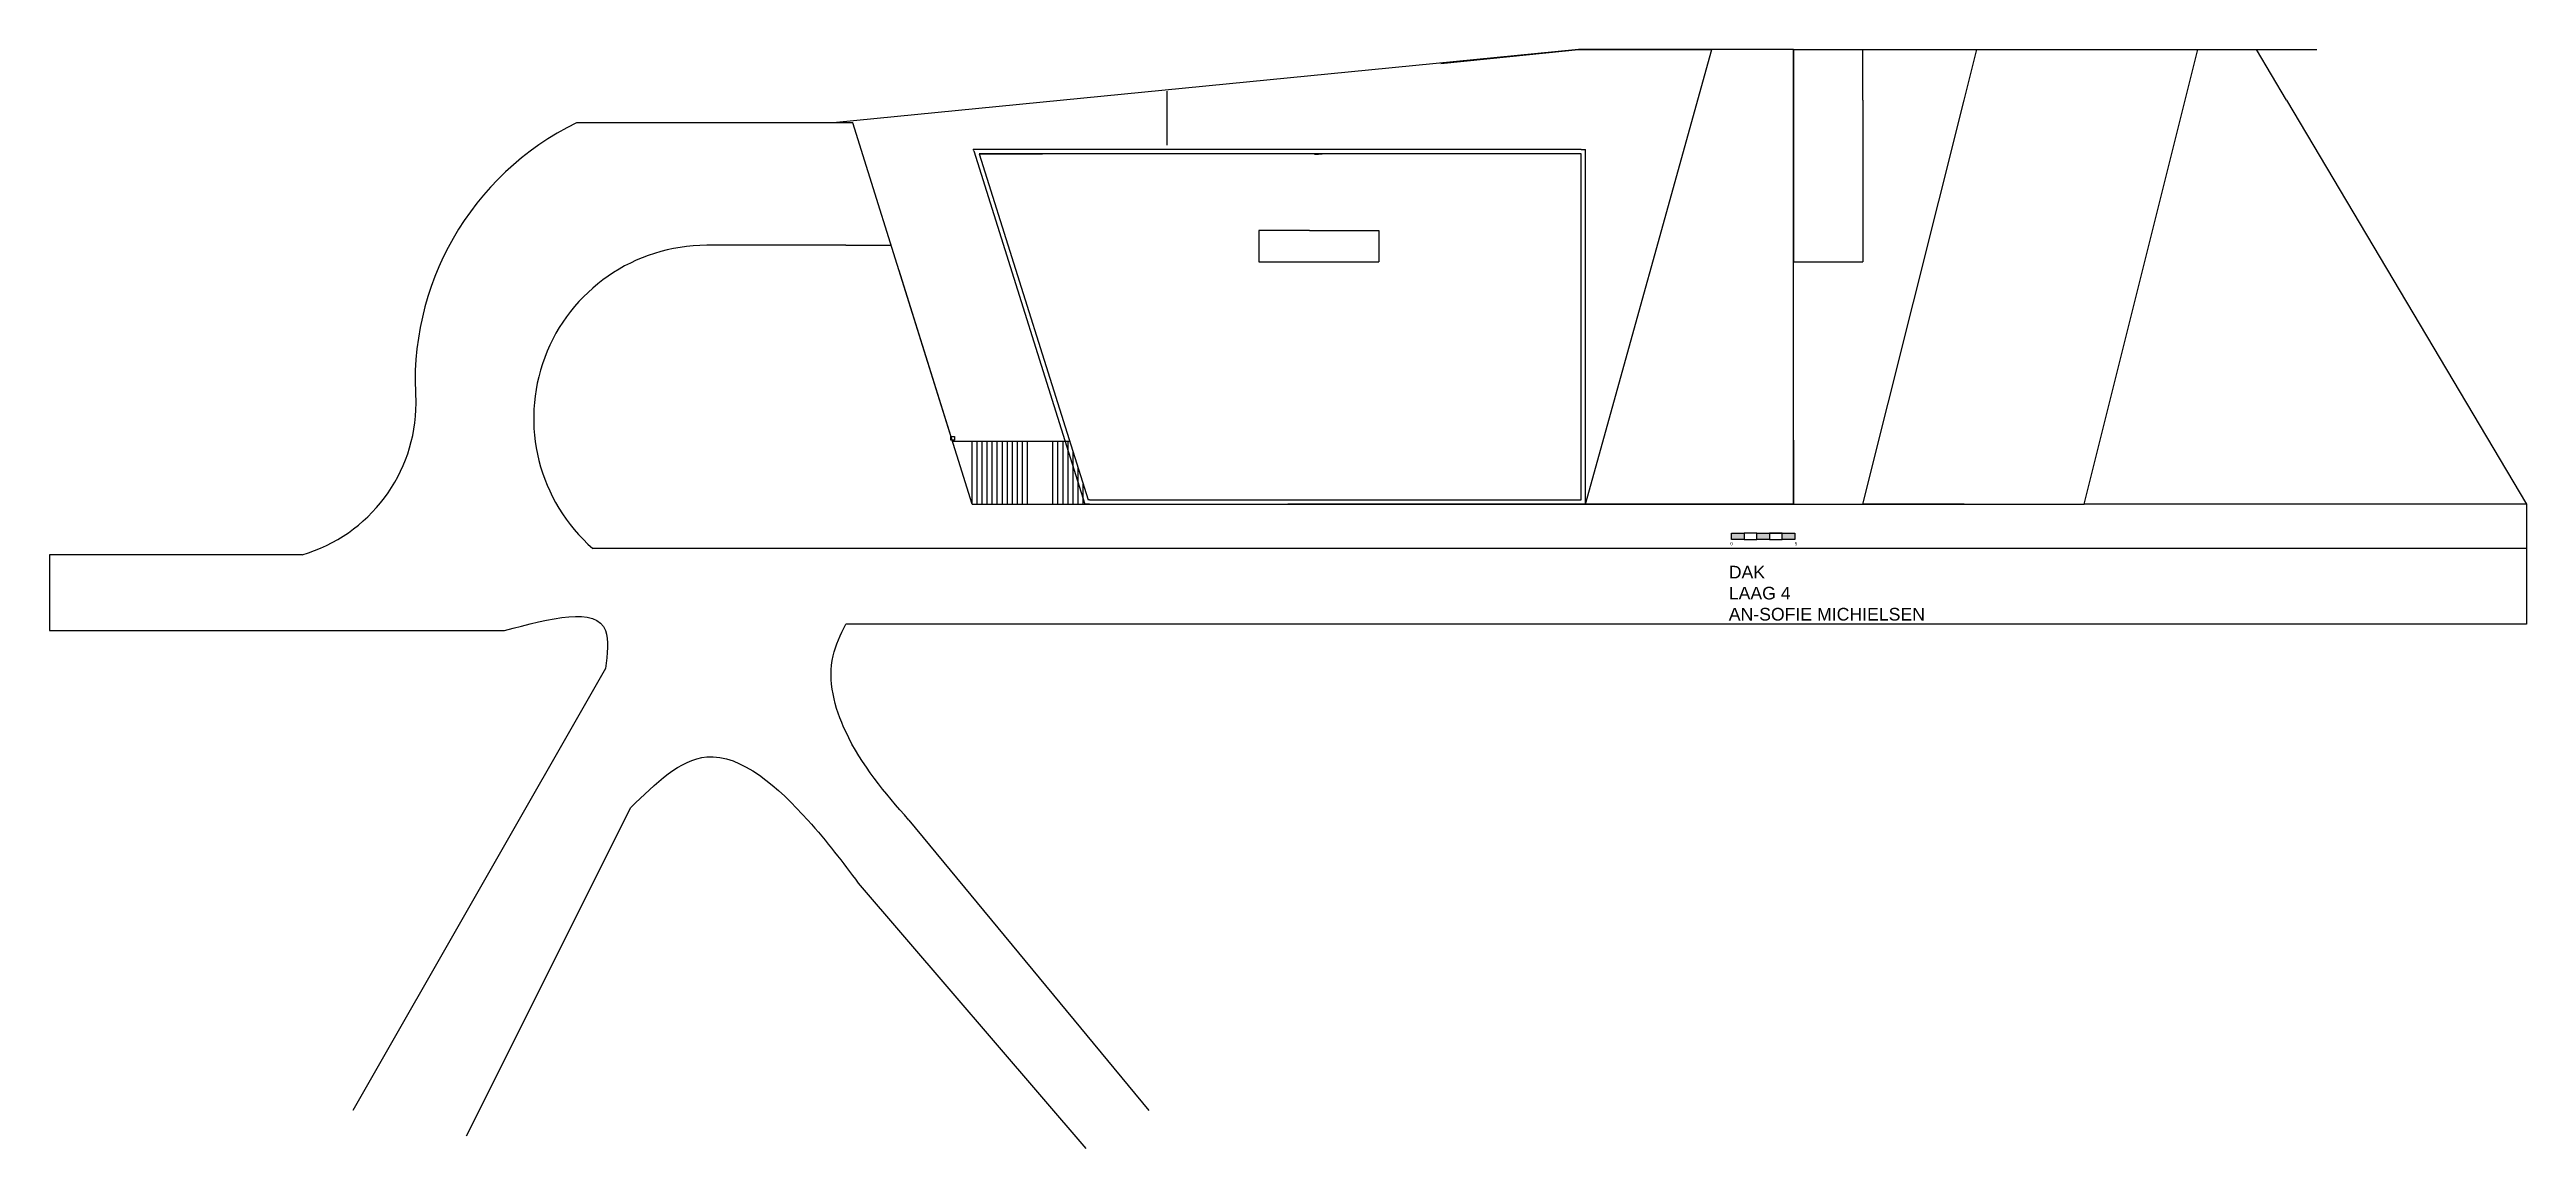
# Model space of a CAD drawing. Header units: millimetres. Extents: x -5657 to 14604, y -1609 to 2067.
# Drawn here: x 12644 to 14604, y 973 to 1843 of the extents above; entities that cross this region are included whole.
import ezdxf

# ---------------------------------------------------------------- set-up
doc = ezdxf.new("R2010")
doc.units = ezdxf.units.MM
doc.layers.get('0').update_dxf_attribs({"color": 4})
for name, color, linetype in [('gelijkvloers', 80, 'Continuous'), ('laag 3', 20, 'Continuous'), ('laag 4.1', 10, 'Continuous'), ('laag 4.2', 12, 'Continuous')]:
    doc.layers.add(name, color=color, linetype=linetype)
doc.styles.get("Standard").update_dxf_attribs({"font": 'arial.ttf'})

msp = doc.modelspace()

# ---------------------------------------------------------------- hatches: boundary and pattern name
at = {"linetype": 'Continuous', "transparency": 33554539}
h = msp.add_hatch(color=256, dxfattribs=at)
h.dxf.hatch_style = 1
h.paths.add_polyline_path([(13985.1, 1460), (13975.1, 1460), (13975.1, 1455), (13985.1, 1455)])
h.paths.add_polyline_path([(14005.1, 1460), (13995.1, 1460), (13995.1, 1455), (14005.1, 1455)])
h.paths.add_polyline_path([(14025.1, 1460), (14015.1, 1460), (14015.1, 1455), (14025.1, 1455)])

# ---------------------------------------------------------------- linework, layer by layer
at = {"linetype": 'Continuous'}
for p, q in [((13854.1, 1843), (13264.1, 1785)), ((14024.1, 1843), (13854.1, 1843)), ((14024.1, 1483), (14024.1, 1843)), ((14024.1, 1843), (14438.1, 1843)), ((14024.1, 1483), (14024.1, 1843)), ((14024.1, 1843), (14024.1, 1796)), ((14024.1, 1843), (14024.1, 1796)), ((14079.1, 1803), (14079.1, 1843)), ((14159.1, 1803), (14169.1, 1843)), ((14334.1, 1803), (14344.1, 1843)), ((14414.1, 1803), (14390.4, 1843)), ((13279.7, 1785), (13061.1, 1785)), ((13374.1, 1483), (13279.7, 1785)), ((14024.1, 1796), (14024.1, 1717)), ((14024.1, 1796), (14024.1, 1796)), ((14079.1, 1803), (14079.1, 1675)), ((14024.1, 1717), (14024.1, 1675)), ((14024.1, 1603.7), (14024.1, 1678.7)), ((14024.1, 1675), (14079.1, 1675)), ((14024.1, 1533.7), (14024.1, 1603.7)), ((14024.1, 1533.7), (14024.1, 1483)), ((13374.1, 1483), (13467.1, 1483)), ((13374.1, 1483), (14024.1, 1483)), ((13467.1, 1483), (13545.1, 1483)), ((13545.1, 1483), (13565.1, 1483)), ((13565.1, 1483), (13641.1, 1483)), ((13732.1, 1483), (13624.1, 1483)), ((13818.1, 1483), (13732.1, 1483)), ((13948.1, 1483), (13818.1, 1483)), ((14024.1, 1483), (13948.1, 1483)), ((13948.1, 1483), (13948.1, 1483)), ((14024.1, 1483), (14254.1, 1483)), ((13975.1, 1455), (13975.1, 1460)), ((13975.1, 1460), (13985.1, 1460)), ((13985.1, 1455), (13975.1, 1455)), ((13995.1, 1460), (13985.1, 1460)), ((13985.1, 1460), (13985.1, 1455)), ((13985.1, 1460), (13985.1, 1455)), ((13985.1, 1455), (13995.1, 1455)), ((13995.1, 1455), (13995.1, 1460)), ((13995.1, 1460), (14025.1, 1460)), ((14005.1, 1455), (13995.1, 1455)), ((14015.1, 1460), (14005.1, 1460)), ((14005.1, 1460), (14005.1, 1455)), ((14005.1, 1455), (14015.1, 1455)), ((14015.1, 1455), (14015.1, 1460)), ((14025.1, 1455), (14015.1, 1455)), ((14025.1, 1460), (14025.1, 1455))]:
    msp.add_line(p, q, dxfattribs=at)
for p, q in [((14024.1, 1483), (14024.1, 1803)), ((14079.1, 1483), (14159.1, 1803)), ((14254.1, 1483), (14334.1, 1803)), ((14414.1, 1803), (14604.1, 1483)), ((13274.1, 1688), (13164.1, 1688)), ((13274.1, 1688), (13310, 1688)), ((13316.2, 1668.4), (13334.7, 1609.2)), ((13334.7, 1609.2), (13357.3, 1536.7)), ((13374.1, 1483), (14024.1, 1483)), ((14159.1, 1483), (14079.1, 1483)), ((14334.1, 1483), (14254.1, 1483)), ((14604.1, 1483), (14254.1, 1483)), ((14604.1, 1483), (14604.1, 1448)), ((12844.1, 1443), (12644.1, 1443)), ((12644.1, 1443), (12644.1, 1383)), ((13274.1, 1448), (13074.1, 1448)), ((14604.1, 1448), (13274.1, 1448)), ((14604.1, 1448), (14604.1, 1388)), ((12644.1, 1383), (13004.1, 1383)), ((14604.1, 1388), (13274.1, 1388)), ((13084.1, 1353), (12884.1, 1003)), ((12974.1, 983), (13104.1, 1243)), ((13324.1, 1233), (13514.1, 1003)), ((13284.1, 1183), (13464.1, 973))]:
    msp.add_line(p, q)
msp.add_arc((13161.2, 1580.4), 227.8, 116.0683, 184.3864, dxfattribs=at)
for centre, radius, start, end in [((13164.1, 1551.1), 136.9, 90, 228.8879), ((12809.1, 1563), 125, 286.2602, 0)]:
    msp.add_arc(centre, radius, start, end)
for points in [[(13004.1, 1383), (13084.1, 1383), (13084.1, 1353)], [(13324.1, 1233), (13274.1, 1303), (13264.1, 1363), (13274.1, 1388)], [(13104.1, 1243), (13164.1, 1283), (13244.1, 1233), (13284.1, 1183)]]:
    msp.add_spline(points, degree=3)
at = {"layer": 'gelijkvloers', "linetype": 'Continuous'}
for p, q in [((13374.1, 1483), (13374.1, 1533)), ((13378.1, 1483), (13378.1, 1533)), ((13382.1, 1483), (13382.1, 1533)), ((13386.1, 1483), (13386.1, 1533)), ((13390.1, 1483), (13390.1, 1533)), ((13394.1, 1483), (13394.1, 1533)), ((13398.1, 1483), (13398.1, 1533)), ((13402.1, 1483), (13402.1, 1533)), ((13406.1, 1483), (13406.1, 1533)), ((13410.1, 1483), (13410.1, 1533)), ((13414.1, 1483), (13414.1, 1533)), ((13418.1, 1483), (13418.1, 1533)), ((13438.1, 1483), (13438.1, 1533)), ((13442.1, 1483), (13442.1, 1533)), ((13446.1, 1483), (13446.1, 1533)), ((13450.1, 1483), (13450.1, 1533)), ((13454.1, 1483), (13454.1, 1524.3)), ((13454.1, 1483), (13454.1, 1524.3)), ((13458.1, 1483), (13458.1, 1511.6)), ((13462.1, 1483), (13462.1, 1498.9))]:
    msp.add_line(p, q, dxfattribs=at)
at = {"layer": 'laag 3', "linetype": 'Continuous'}
for p, q in [((13799.6, 1837.5), (13854.1, 1843)), ((13854.1, 1843), (13959.6, 1843)), ((13859.6, 1483), (13959.6, 1843)), ((13745.1, 1832), (13799.6, 1837.5)), ((13528.5, 1767.4), (13528.5, 1810.1)), ((13358.5, 1533), (13451.4, 1533))]:
    msp.add_line(p, q, dxfattribs=at)
at = {"layer": 'laag 4.1', "linetype": 'Continuous'}
for p, q in [((13378.7, 1763.9), (13375, 1763.9)), ((13375.4, 1762.9), (13375, 1763.9)), ((13856.1, 1763.9), (13859.6, 1763.9)), ((13467.1, 1483), (13463.4, 1483)), ((13467.1, 1486.5), (13466, 1486.5)), ((13859.6, 1483), (13856.1, 1483))]:
    msp.add_line(p, q, dxfattribs=at)
at = {"layer": 'laag 4.2', "linetype": 'Continuous'}
for p, q in [((13375.4, 1762.9), (13463.4, 1483)), ((13856.1, 1763.9), (13378.7, 1763.9)), ((13379.8, 1760.4), (13466, 1486.5)), ((13856.1, 1760.4), (13379.8, 1760.4)), ((13379.8, 1760.4), (13429.8, 1760.4)), ((13651.2, 1760.1), (13645.2, 1760.1)), ((13645.2, 1760.1), (13648.2, 1760.1)), ((13856.1, 1486.5), (13856.1, 1760.4)), ((13859.6, 1483), (13859.6, 1763.9)), ((13601.1, 1699.6), (13601.1, 1675)), ((13641.1, 1699.6), (13601.1, 1699.6)), ((13641.1, 1699.6), (13696.1, 1699.6)), ((13696.1, 1699.6), (13696.1, 1675)), ((13601.1, 1675), (13641.1, 1675)), ((13641.1, 1675), (13696.1, 1675)), ((13357.3, 1536.7), (13360.3, 1536.7)), ((13357.3, 1533.7), (13357.3, 1536.7)), ((13360.3, 1533.7), (13357.3, 1533.7)), ((13360.3, 1536.7), (13360.3, 1533.7)), ((13467.1, 1486.5), (13856.1, 1486.5)), ((13467.1, 1483), (13856.1, 1483))]:
    msp.add_line(p, q, dxfattribs=at)

# ---------------------------------------------------------------- texts
at = {"linetype": 'Continuous', "char_height": 2.5, "attachment_point": 1}
for s, width, insert in [('0', 4, (13974.1, 1453)), ('5', 9, (14025.1, 1453))]:
    msp.add_mtext_dynamic_manual_height_columns(s, width=width, gutter_width=12.5, heights=[0], dxfattribs=dict(at, insert=insert))
at = {"layer": 'gelijkvloers', "linetype": 'Continuous', "ltscale": 2, "insert": (13972.9, 1434.3), "char_height": 10, "attachment_point": 1}
msp.add_mtext_dynamic_manual_height_columns('DAK\\PLAAG 4\\PAN-SOFIE MICHIELSEN', width=323, gutter_width=12.5, heights=[0], dxfattribs=at)

doc.saveas('drawing.dxf')
